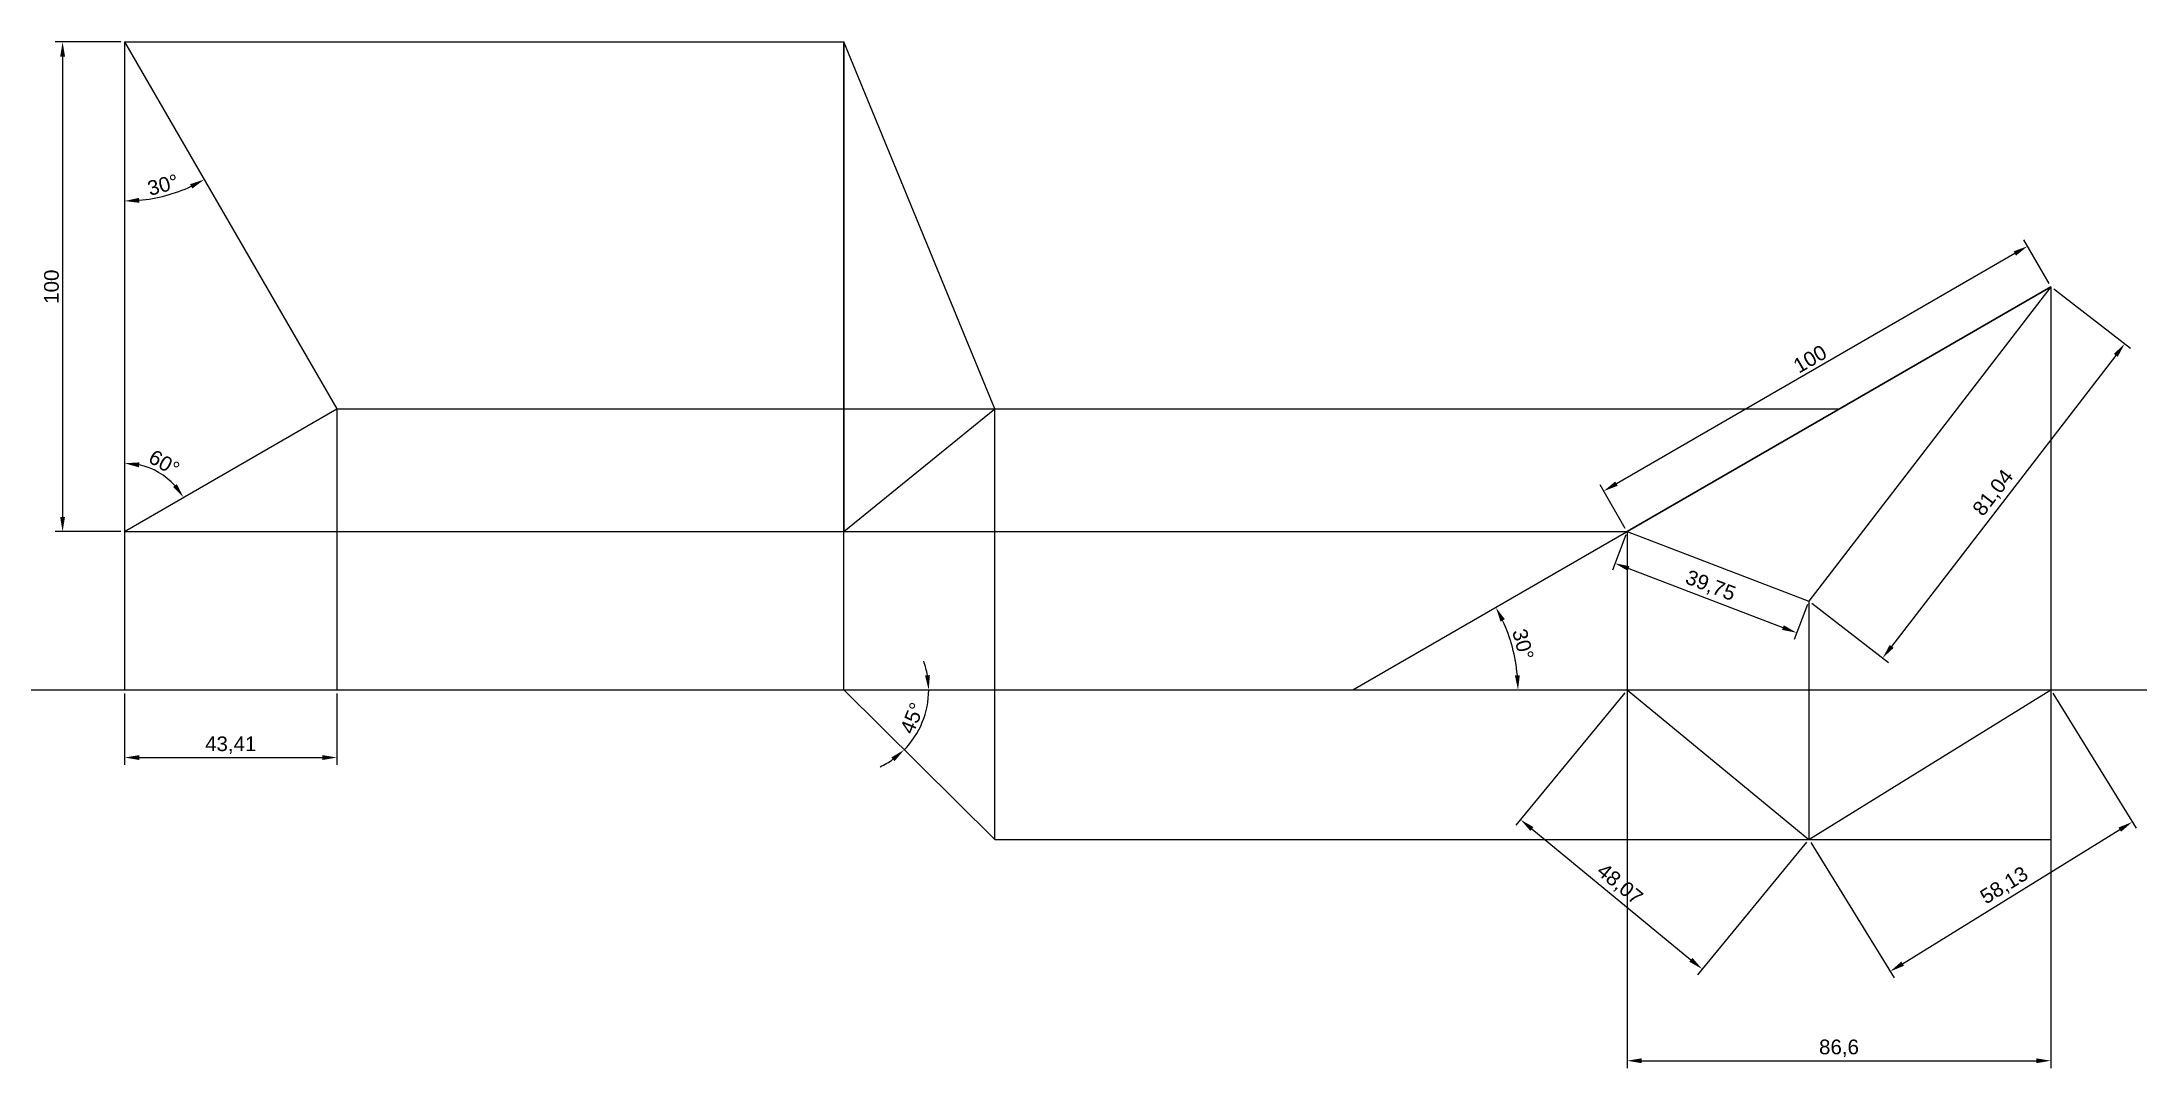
# Model space of a CAD drawing. Header units: millimetres. Extents: x 217 to 1290, y 520 to 729.
# Drawn here: x 235.6 to 663.6, y 519.7 to 729.2 of the extents above; entities that cross this region are included whole.
import ezdxf

# ---------------------------------------------------------------- set-up
doc = ezdxf.new("R2010")
doc.units = ezdxf.units.MM
doc.styles.get("Standard").update_dxf_attribs({"font": ''})
doc.styles.get('Standard').set_extended_font_data('Arial')
doc.dimstyles.new('Decimal-3', dxfattribs={"dimscale": 1.2, "dimtxt": 2.5, "dimasz": 2.5, "dimexe": 1.25, "dimexo": 0.625, "dimtad": 1, "dimtxsty": 'Standard', "dimcen": 2.5, "dimadec": 0, "dimazin": 0, "dimtfac": 1, "dimtmove": 0, "dimatfit": 3, "dimfxl": 1, "dimarcsym": 0})

msp = doc.modelspace()

# ---------------------------------------------------------------- blocks, each defined once
blk = doc.blocks.new('*D6')
at = {"color": 0, "lineweight": -2, "transparency": 16777216}
for p, q in [((646.78, 678.79), (662.48, 666.69)), ((659.46, 665.23), (613.65, 605.8)), ((597.31, 614.6), (613, 602.5))]:
    blk.add_line(p, q, dxfattribs=at)
at = {"color": 0, "transparency": 16777216}
for points in [[(659.06, 665.54), (659.85, 664.93), (661.29, 667.61)], [(613.25, 606.1), (614.04, 605.49), (611.81, 603.42)]]:
    blk.add_solid(points, dxfattribs=at)
at = {"layer": 'Defpoints', "color": 0, "transparency": 16777216}
for p in [(646.19, 679.25), (596.72, 615.06), (611.81, 603.42)]:
    blk.add_point(p, dxfattribs=at)
at = {"color": 0, "transparency": 16777216, "insert": (634.54, 637.06), "char_height": 3, "attachment_point": 5, "rotation": 52.3776}
blk.add_mtext('81,04', dxfattribs=at)
blk = doc.blocks.new('*D7')
at = {"color": 0, "lineweight": -2, "transparency": 16777216}
for p, q in [((559.32, 628.55), (556.57, 621.36)), ((559.91, 621.69), (591.43, 609.64)), ((596.45, 614.36), (593.7, 607.17))]:
    blk.add_line(p, q, dxfattribs=at)
at = {"color": 0, "transparency": 16777216}
for points in [[(560.09, 622.16), (559.73, 621.22), (557.11, 622.76)], [(591.61, 610.11), (591.26, 609.17), (594.24, 608.57)]]:
    blk.add_solid(points, dxfattribs=at)
at = {"layer": 'Defpoints', "color": 0, "transparency": 16777216}
for p in [(559.59, 629.25), (596.72, 615.06), (594.24, 608.57)]:
    blk.add_point(p, dxfattribs=at)
at = {"color": 0, "transparency": 16777216, "insert": (576.58, 618.03), "char_height": 3, "attachment_point": 5, "rotation": 339.0843}
blk.add_mtext('39,75', dxfattribs=at)
blk = doc.blocks.new('*D8')
at = {"color": 0, "lineweight": -2, "transparency": 16777216}
for p, q in [((646.58, 596.26), (663.61, 568.66)), ((597.11, 565.73), (614.14, 538.13)), ((615.9, 540.99), (660.27, 568.37))]:
    blk.add_line(p, q, dxfattribs=at)
at = {"color": 0, "transparency": 16777216}
for points in [[(660.01, 568.79), (660.53, 567.94), (662.82, 569.94)], [(615.64, 541.41), (616.16, 540.56), (613.35, 539.41)]]:
    blk.add_solid(points, dxfattribs=at)
at = {"layer": 'Defpoints', "color": 0, "transparency": 16777216}
for p in [(646.19, 596.89), (662.82, 569.94), (596.72, 566.36)]:
    blk.add_point(p, dxfattribs=at)
at = {"color": 0, "transparency": 16777216, "insert": (636.75, 556.83), "char_height": 3, "attachment_point": 5, "rotation": 31.6787}
blk.add_mtext('58,13', dxfattribs=at)
blk = doc.blocks.new('*D9')
at = {"color": 0, "lineweight": -2, "transparency": 16777216}
for p, q in [((559.11, 596.31), (536.86, 569.25)), ((540.13, 568.5), (572.62, 541.79)), ((596.24, 565.78), (573.99, 538.72))]:
    blk.add_line(p, q, dxfattribs=at)
at = {"color": 0, "transparency": 16777216}
for points in [[(540.44, 568.89), (539.81, 568.12), (537.81, 570.41)], [(572.94, 542.17), (572.3, 541.4), (574.94, 539.88)]]:
    blk.add_solid(points, dxfattribs=at)
at = {"layer": 'Defpoints', "color": 0, "transparency": 16777216}
for p in [(559.59, 596.89), (596.72, 566.36), (574.94, 539.88)]:
    blk.add_point(p, dxfattribs=at)
at = {"color": 0, "transparency": 16777216, "insert": (557.98, 557.1), "char_height": 3, "attachment_point": 5, "rotation": 320.5712}
blk.add_mtext('48,07', dxfattribs=at)
blk = doc.blocks.new('*D10')
at = {"color": 0, "lineweight": -2, "transparency": 16777216}
blk.add_arc((252.52, 729.25), 32.49, 275.2919, 294.7875, dxfattribs=at)
at = {"color": 0, "transparency": 16777216}
for points in [[(265.91, 700.19), (266.37, 699.3), (268.8, 701.13)], [(255.54, 696.39), (255.49, 697.39), (252.52, 696.75)]]:
    blk.add_solid(points, dxfattribs=at)
at = {"layer": 'Defpoints', "color": 0, "transparency": 16777216}
for p in [(252.52, 729.25), (252.52, 729.25), (258.17, 697.25), (295.92, 654.31), (252.52, 629.25)]:
    blk.add_point(p, dxfattribs=at)
at = {"color": 0, "transparency": 16777216, "insert": (260.37, 700.04), "char_height": 3, "attachment_point": 5, "rotation": 15.0397}
blk.add_mtext('30°', dxfattribs=at)
blk = doc.blocks.new('*D11')
at = {"color": 0, "lineweight": -2, "transparency": 16777216}
blk.add_arc((252.52, 629.25), 13.94, 42.3504, 77.6496, dxfattribs=at)
at = {"color": 0, "transparency": 16777216}
for points in [[(255.45, 642.37), (255.55, 643.37), (252.52, 643.19)], [(263.23, 638.94), (262.42, 638.35), (264.59, 636.22)]]:
    blk.add_solid(points, dxfattribs=at)
at = {"layer": 'Defpoints', "color": 0, "transparency": 16777216}
for p in [(252.52, 729.25), (295.92, 654.31), (261.48, 639.93), (252.52, 629.25), (252.52, 629.25)]:
    blk.add_point(p, dxfattribs=at)
at = {"color": 0, "transparency": 16777216, "insert": (260.62, 643.27), "char_height": 3, "attachment_point": 5, "rotation": 330}
blk.add_mtext('60°', dxfattribs=at)
blk = doc.blocks.new('*D16')
at = {"color": 0, "lineweight": -2, "transparency": 16777216}
for p, q in [((251.77, 729.25), (238.36, 729.25)), ((239.86, 726.25), (239.86, 632.25)), ((251.77, 629.25), (238.36, 629.25))]:
    blk.add_line(p, q, dxfattribs=at)
at = {"color": 0, "transparency": 16777216}
for points in [[(239.36, 726.25), (240.36, 726.25), (239.86, 729.25)], [(239.36, 632.25), (240.36, 632.25), (239.86, 629.25)]]:
    blk.add_solid(points, dxfattribs=at)
at = {"layer": 'Defpoints', "color": 0, "transparency": 16777216}
for p in [(252.52, 729.25), (239.86, 629.25), (252.52, 629.25)]:
    blk.add_point(p, dxfattribs=at)
at = {"color": 0, "transparency": 16777216, "insert": (237.59, 679.25), "char_height": 3, "attachment_point": 5, "rotation": 90}
blk.add_mtext('100', dxfattribs=at)
blk = doc.blocks.new('*D17')
at = {"color": 0, "lineweight": -2, "transparency": 16777216}
for p, q in [((638.81, 686.02), (557.41, 639.02)), ((645.81, 679.9), (640.66, 688.82)), ((559.21, 629.9), (554.06, 638.82))]:
    blk.add_line(p, q, dxfattribs=at)
at = {"color": 0, "transparency": 16777216}
for points in [[(638.56, 686.46), (639.06, 685.59), (641.41, 687.52)], [(557.16, 639.46), (557.66, 638.59), (554.81, 637.52)]]:
    blk.add_solid(points, dxfattribs=at)
at = {"layer": 'Defpoints', "color": 0, "transparency": 16777216}
for p in [(646.19, 679.25), (554.81, 637.52), (559.59, 629.25)]:
    blk.add_point(p, dxfattribs=at)
at = {"color": 0, "transparency": 16777216, "insert": (596.97, 664.49), "char_height": 3, "attachment_point": 5, "rotation": 30}
blk.add_mtext('100', dxfattribs=at)
blk = doc.blocks.new('*D18')
at = {"color": 0, "lineweight": -2, "transparency": 16777216}
for p, q in [((559.59, 596.14), (559.59, 519.67)), ((646.19, 596.14), (646.19, 519.67)), ((562.59, 521.17), (643.19, 521.17))]:
    blk.add_line(p, q, dxfattribs=at)
at = {"color": 0, "transparency": 16777216}
for points in [[(562.59, 521.67), (562.59, 520.67), (559.59, 521.17)], [(643.19, 521.67), (643.19, 520.67), (646.19, 521.17)]]:
    blk.add_solid(points, dxfattribs=at)
at = {"layer": 'Defpoints', "color": 0, "transparency": 16777216}
for p in [(559.59, 596.89), (646.19, 596.89), (646.19, 521.17)]:
    blk.add_point(p, dxfattribs=at)
at = {"color": 0, "transparency": 16777216, "insert": (602.89, 523.71), "char_height": 3, "attachment_point": 5}
blk.add_mtext('86,6', dxfattribs=at)
blk = doc.blocks.new('*D19')
at = {"color": 0, "lineweight": -2, "transparency": 16777216}
for p, q in [((252.52, 596.14), (252.52, 581.59)), ((295.92, 596.14), (295.92, 581.59)), ((255.52, 583.09), (292.92, 583.09))]:
    blk.add_line(p, q, dxfattribs=at)
at = {"color": 0, "transparency": 16777216}
for points in [[(255.52, 583.59), (255.52, 582.59), (252.52, 583.09)], [(292.92, 583.59), (292.92, 582.59), (295.92, 583.09)]]:
    blk.add_solid(points, dxfattribs=at)
at = {"layer": 'Defpoints', "color": 0, "transparency": 16777216}
for p in [(252.52, 596.89), (295.92, 596.89), (295.92, 583.09)]:
    blk.add_point(p, dxfattribs=at)
at = {"color": 0, "transparency": 16777216, "insert": (274.22, 585.62), "char_height": 3, "attachment_point": 5}
blk.add_mtext('43,41', dxfattribs=at)
blk = doc.blocks.new('*D13')
at = {"color": 0, "lineweight": -2, "transparency": 16777216}
blk.add_arc((503.55, 596.89), 33.74, 5.0959, 24.9041, dxfattribs=at)
at = {"color": 0, "transparency": 16777216}
for points in [[(533.71, 610.87), (534.6, 611.33), (532.77, 613.76)], [(537.66, 599.91), (536.66, 599.87), (537.29, 596.89)]]:
    blk.add_solid(points, dxfattribs=at)
at = {"layer": 'Defpoints', "color": 0, "transparency": 16777216}
for p in [(646.19, 679.25), (536.78, 602.75), (217.17, 596.89), (503.55, 596.89), (1289.86, 596.89)]:
    blk.add_point(p, dxfattribs=at)
at = {"color": 0, "transparency": 16777216, "insert": (538.32, 606.21), "char_height": 3, "attachment_point": 5, "rotation": 285}
blk.add_mtext('30°', dxfattribs=at)
blk = doc.blocks.new('*D15')
at = {"color": 0, "lineweight": -2, "transparency": 16777216}
for start, end in [(9.9059, 19.8118), (315.3023, 360), (295.4905, 305.3964)]:
    blk.add_arc((399.49, 596.89), 17.37, start, end, dxfattribs=at)
at = {"color": 0, "transparency": 16777216}
for points in [[(417.1, 599.93), (416.11, 599.84), (416.86, 596.89)], [(409.23, 583.11), (409.88, 582.35), (411.84, 584.67)]]:
    blk.add_solid(points, dxfattribs=at)
at = {"layer": 'Defpoints', "color": 0, "transparency": 16777216}
for p in [(217.17, 596.89), (399.49, 596.89), (1289.86, 596.89), (414.57, 588.26), (430.34, 566.36)]:
    blk.add_point(p, dxfattribs=at)
at = {"color": 0, "transparency": 16777216, "insert": (413.48, 591.14), "char_height": 3, "attachment_point": 5, "rotation": 67.6512}
blk.add_mtext('45°', dxfattribs=at)

# ---------------------------------------------------------------- dimensions: what is measured, and where the dimension line sits
dim = msp.add_linear_dim(base=(239.864, 629.246), p1=(252.518, 729.246), p2=(252.518, 629.246), angle=90, dimstyle='Decimal-3')
dim.commit()
dim.dimension.update_dxf_attribs({"geometry": '*D16', "text_midpoint": (237.594, 679.246)})
for base, line1, line2, picture, middle in [((258.175, 697.25), ((252.518, 729.246), (252.518, 629.246)), ((252.518, 729.246), (295.923, 654.306)), '*D10', (260.365, 700.04)), ((261.481, 639.929), ((252.518, 729.246), (252.518, 629.246)), ((252.518, 629.246), (295.923, 654.306)), '*D11', (260.615, 643.271)), ((536.779, 602.753), ((503.55, 596.894), (646.188, 679.246)), ((217.17, 596.894), (1289.856, 596.894)), '*D13', (538.315, 606.209)), ((414.565, 588.26), ((399.489, 596.894), (430.343, 566.364)), ((217.17, 596.894), (1289.856, 596.894)), '*D15', (413.476, 591.143))]:
    dim = msp.add_angular_dim_2l(base=base, line1=line1, line2=line2, dimstyle='Decimal-3')
    dim.commit()
    dim.dimension.update_dxf_attribs({"geometry": picture, "text_midpoint": middle})
for p1, p2, distance, picture, middle in [((646.188, 679.246), (559.586, 629.246), -9.557, '*D17', (596.973, 664.489)), ((646.188, 679.246), (596.715, 615.056), 19.063, '*D6', (634.542, 637.063)), ((559.586, 629.246), (596.715, 615.056), -6.945, '*D7', (576.577, 618.033)), ((559.586, 596.894), (596.715, 566.364), -34.287, '*D9', (557.985, 557.104)), ((596.715, 566.364), (646.188, 596.894), -31.672, '*D8', (636.753, 556.834))]:
    dim = msp.add_aligned_dim(p1=p1, p2=p2, distance=distance, dimstyle='Decimal-3')
    dim.commit()
    dim.dimension.update_dxf_attribs({"geometry": picture, "text_midpoint": middle})
for base, p1, p2, picture, middle in [((295.9231, 583.0858), (252.5178, 596.894), (295.9231, 596.894), '*D19', (274.2204, 585.6223)), ((646.188, 521.169), (559.586, 596.894), (646.188, 596.894), '*D18', (602.887, 523.706))]:
    dim = msp.add_linear_dim(base=base, p1=p1, p2=p2, dimstyle='Decimal-3')
    dim.commit()
    dim.dimension.update_dxf_attribs({"geometry": picture, "text_midpoint": middle})

# ---------------------------------------------------------------- linework, layer by layer
at = {"color": 4}
for p, q in [((252.518, 729.246), (252.518, 629.246)), ((252.518, 729.246), (295.923, 654.306)), ((399.489, 729.246), (399.489, 629.246)), ((430.343, 654.306), (399.489, 729.246)), ((646.188, 679.246), (559.586, 629.246)), ((646.188, 679.246), (596.715, 615.056)), ((252.518, 629.246), (295.923, 654.306)), ((399.489, 629.246), (430.343, 654.306)), ((559.586, 629.246), (596.715, 615.056)), ((252.518, 596.894), (295.923, 596.894)), ((399.489, 596.894), (430.343, 566.364)), ((559.586, 596.894), (596.715, 566.364)), ((559.586, 596.894), (646.188, 596.894)), ((596.715, 566.364), (646.188, 596.894))]:
    msp.add_line(p, q, dxfattribs=at)
for p, q in [((252.518, 729.246), (399.489, 729.246)), ((399.489, 596.894), (399.489, 729.246)), ((503.55, 596.894), (646.188, 679.246)), ((559.586, 629.246), (646.188, 679.246)), ((646.188, 679.246), (646.188, 566.364)), ((295.923, 654.306), (295.923, 596.894)), ((295.923, 654.306), (602.991, 654.306)), ((430.343, 566.364), (430.343, 654.306)), ((252.518, 629.246), (252.518, 596.894)), ((252.518, 629.246), (559.586, 629.246)), ((559.586, 629.246), (559.586, 566.364)), ((596.715, 615.056), (596.715, 566.364)), ((217.17, 596.894), (1289.856, 596.894)), ((399.489, 596.894), (430.343, 566.364)), ((430.343, 566.364), (646.188, 566.364))]:
    msp.add_line(p, q)

msp.set_redraw_order([(e.dxf.handle, doc.entitydb.next_handle()) for e in msp.query("TEXT MTEXT ATTDEF DIMENSION ARC_DIMENSION")])  # texts and dimensions are drawn at this point

doc.saveas('drawing.dxf')
